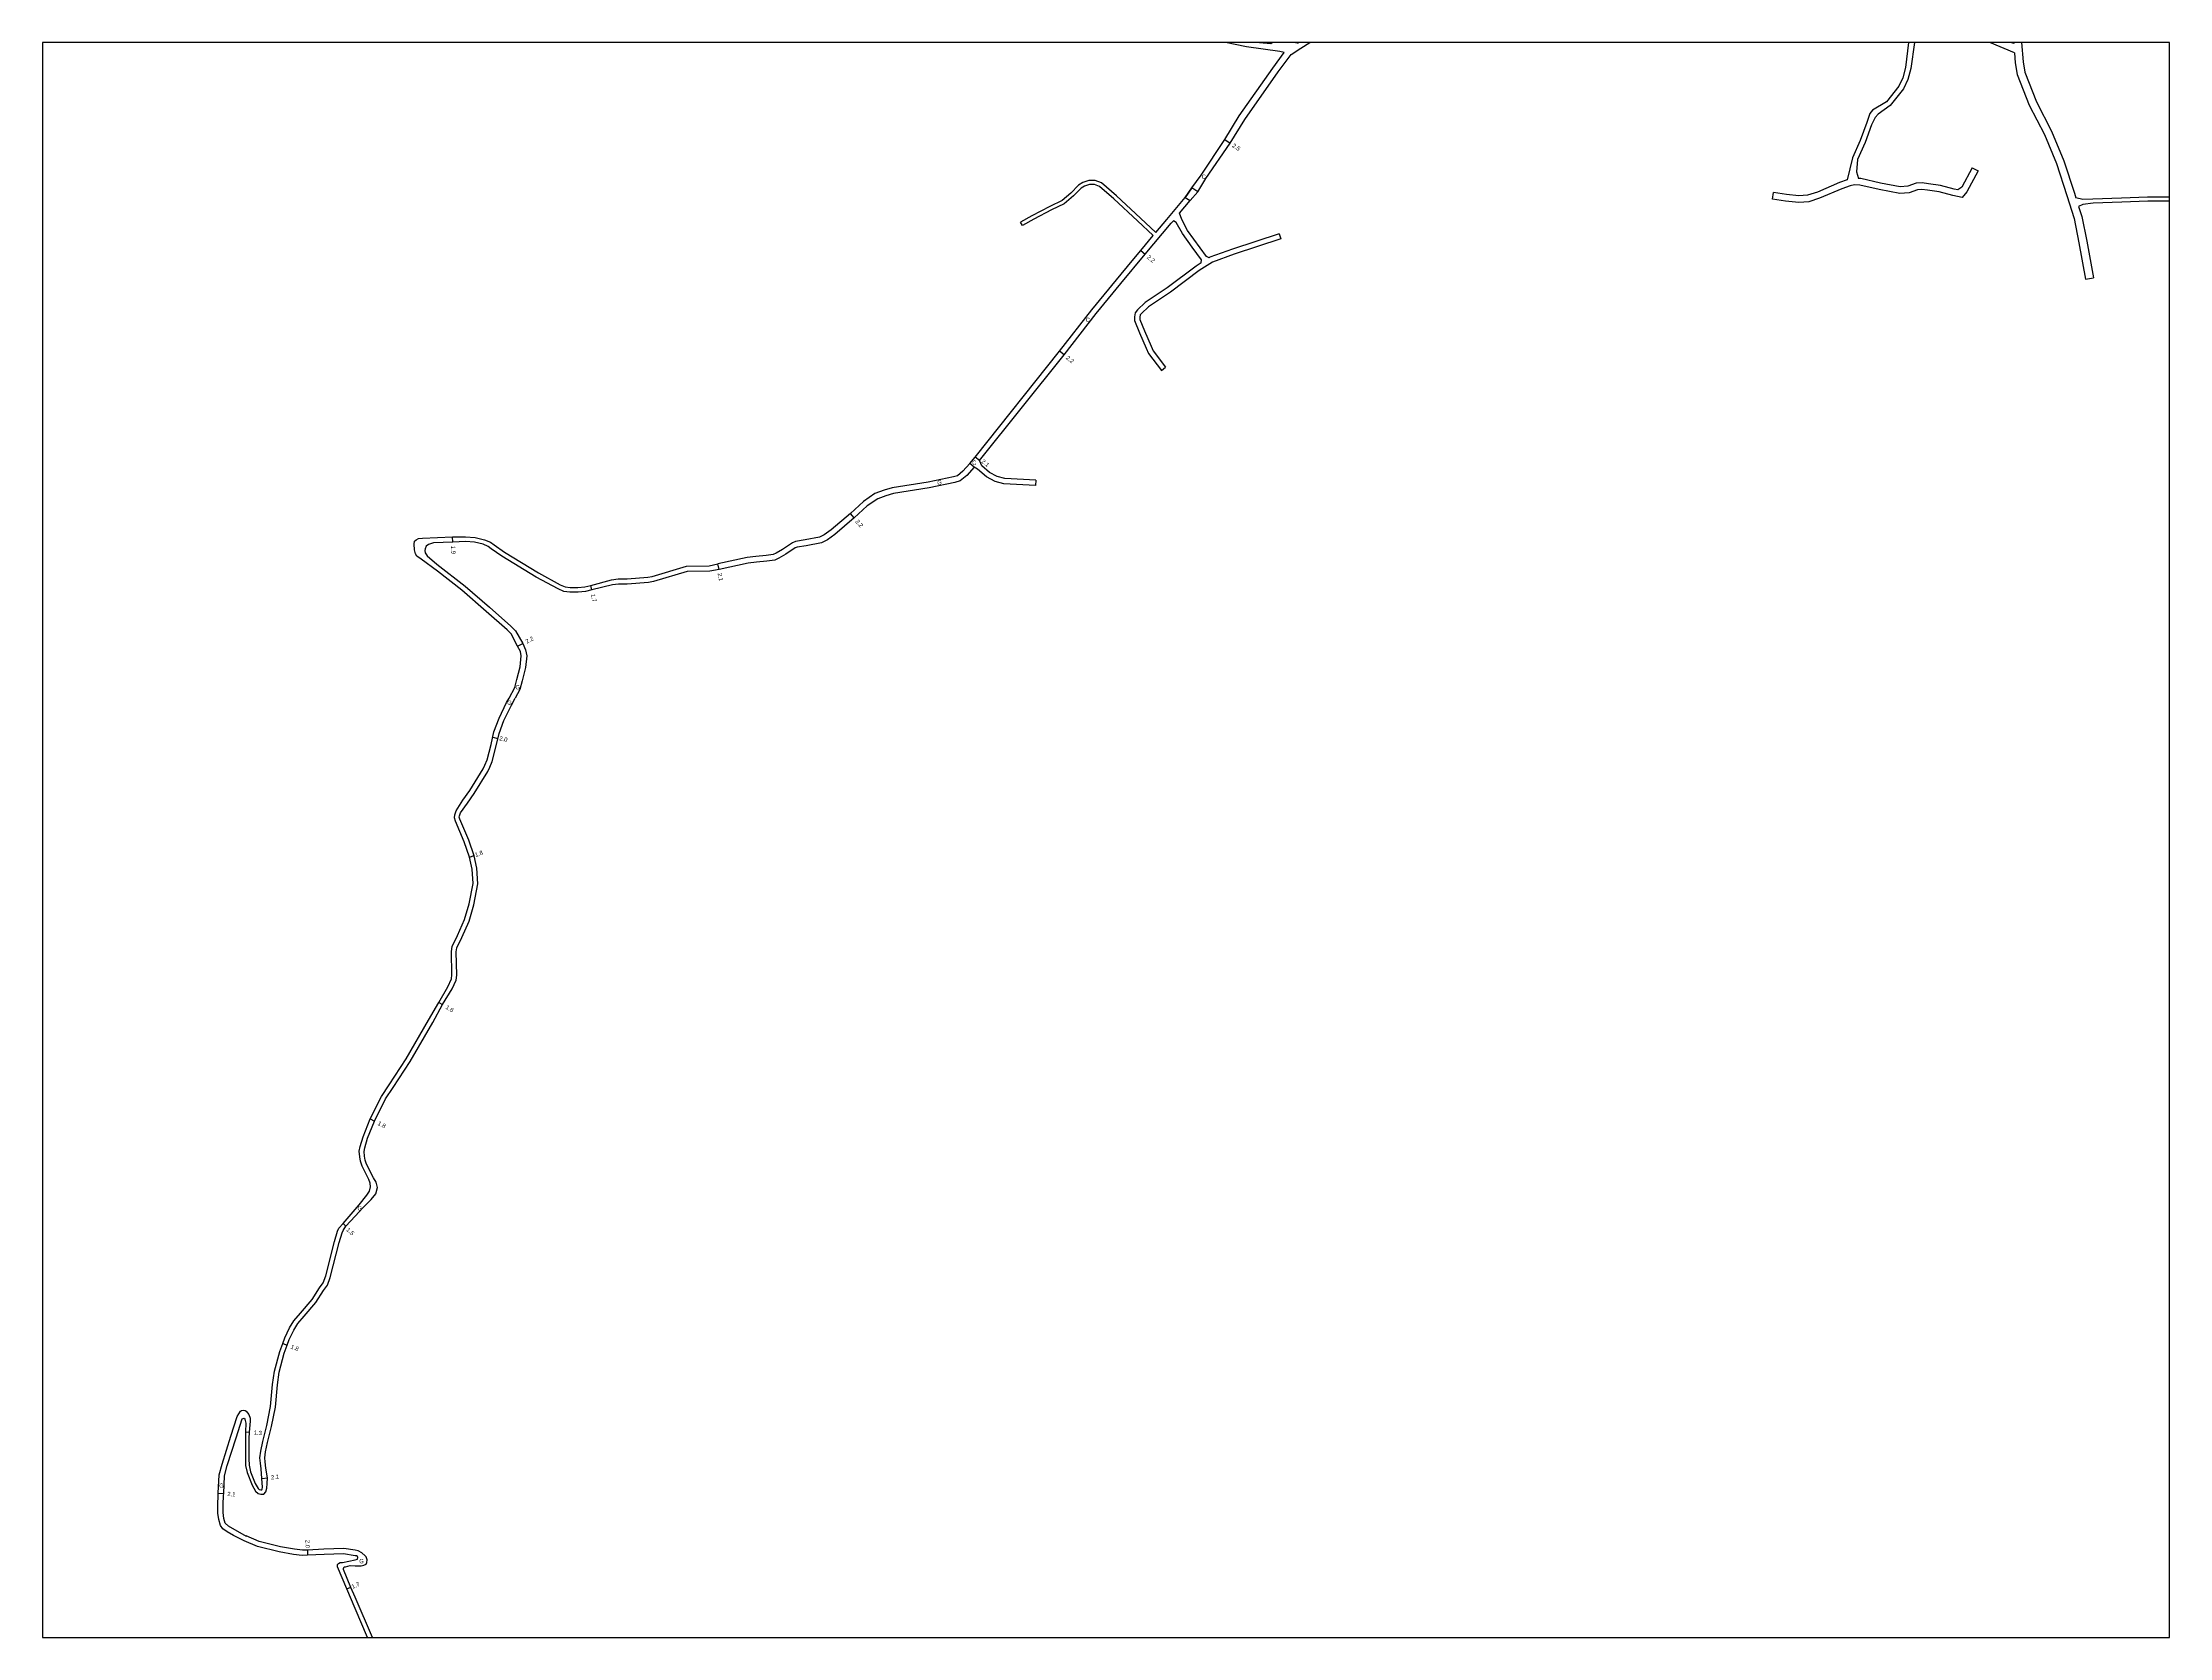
# Model space of a CAD drawing. Header units: metres. Extents: x -24000 to -20800, y -105000 to -102000.
# Drawn here: x -23200 to -22400, y -102600 to -102000 of the extents above; entities that cross this region are included whole.
import ezdxf

# ---------------------------------------------------------------- set-up
doc = ezdxf.new("R2010")
doc.units = ezdxf.units.M
doc.header["$LTSCALE"] = 2.5
for name, color, linetype in [('図郭', 7, 'Continuous'), ('幅員', 7, 'Continuous'), ('舗装', 7, 'Continuous'), ('道路', 7, 'Continuous')]:
    doc.layers.add(name, color=color, linetype=linetype)
doc.styles.get("Standard").update_dxf_attribs({"font": ''})
doc.styles.get('Standard').set_extended_font_data('@MS PGothic')

msp = doc.modelspace()

# ---------------------------------------------------------------- linework, layer by layer
at = {"layer": '図郭'}
msp.add_lwpolyline([(-23200, -102600), (-22400, -102600), (-22400, -102000), (-23200, -102000)], close=True, dxfattribs=at)
at = {"layer": '幅員'}
for points in [[(-22755.33, -102036.5), (-22753.24, -102037.87)], [(-22786.92, -102078.2), (-22785.23, -102079.6)], [(-22815.77, -102117.45), (-22817.5, -102116.09)], [(-22847.61, -102157.29), (-22849.26, -102155.99)], [(-22894.68, -102178.81), (-22896.13, -102177.16)], [(-23045.64, -102187.9), (-23045.75, -102186)], [(-22945.56, -102198.23), (-22945.96, -102196.17)], [(-22993.39, -102205.93), (-22993.79, -102204.28)], [(-23021.31, -102227.11), (-23019.37, -102226.08)], [(-23030.68, -102261.36), (-23028.73, -102261.79)], [(-23039.4, -102306.41), (-23037.7, -102305.82)], [(-23050.96, -102361.11), (-23049.57, -102361.9)], [(-23076.72, -102404.94), (-23075.1, -102405.73)], [(-23085.87, -102445.31), (-23086.98, -102444.31)], [(-23109.66, -102489.37), (-23107.97, -102489.99)], [(-23123.6, -102522.66), (-23122.31, -102522.76)], [(-23117.52, -102540.23), (-23115.44, -102539.97)], [(-23133.93, -102545.76), (-23131.84, -102545.89)], [(-23100.32, -102567.1), (-23100.28, -102569.09)], [(-23085.59, -102581.75), (-23084.03, -102581.09)]]:
    msp.add_lwpolyline(points, dxfattribs=at)
at = {"layer": '舗装'}
msp.add_lwpolyline([(-22849.57, -102159.79), (-22851.26, -102158.37)], dxfattribs=at)
at = {"layer": '道路'}
for points in [[(-22765.44, -102056.18), (-22762.46, -102051.18), (-22753.24, -102037.87), (-22747.78, -102028.99), (-22735.23, -102011.07), (-22730.39, -102004.54), (-22726.77, -102002.12), (-22723.34, -102000)], [(-22755.33, -102036.5), (-22749.88, -102027.62), (-22737.26, -102009.61), (-22732.95, -102003.79)], [(-22732.95, -102003.79), (-22734.58, -102003.32), (-22747.14, -102001.67), (-22754.99, -102000)], [(-22737.31, -102000), (-22737.94, -102000.51), (-22743.72, -102000)], [(-22727.92, -102000.24), (-22729.6, -102000)], [(-22727.92, -102000.24), (-22727.49, -102000)], [(-22498.19, -102000), (-22499.31, -102009.42), (-22500.29, -102013.22), (-22501.74, -102016.4), (-22506.4, -102022.27), (-22511.72, -102025.49), (-22512.67, -102026.64), (-22513.85, -102030.1), (-22516.35, -102036.88), (-22519.18, -102043.38), (-22521.26, -102051.7)], [(-22495.88, -102000), (-22497.34, -102009.79), (-22498.4, -102013.89), (-22500.02, -102017.45), (-22505.01, -102023.74), (-22509.54, -102026.92), (-22510.67, -102028.24), (-22512.02, -102030.9), (-22514.49, -102037.62), (-22517.28, -102044.02), (-22517.73, -102048.62), (-22517, -102051.16)], [(-22458.33, -102003.91), (-22467.54, -102000.05), (-22467.7, -102000)], [(-22458.59, -102000.42), (-22459.63, -102000)], [(-22458.62, -102000), (-22458.59, -102000.42)], [(-22458.33, -102003.91), (-22458.06, -102007.62), (-22457.34, -102012.02), (-22452.74, -102023.54), (-22447.06, -102034.65), (-22442.53, -102045.51), (-22438.63, -102057.54), (-22435.88, -102066.22), (-22434.06, -102075.29), (-22431.58, -102089)], [(-22455.61, -102000), (-22455.07, -102007.27), (-22454.43, -102011.21), (-22450.01, -102022.3), (-22444.33, -102033.39), (-22439.72, -102044.47), (-22435.78, -102056.61), (-22435.21, -102058.4)], [(-22767.77, -102054.63), (-22764.24, -102049.89), (-22755.33, -102036.5)], [(-22474.15, -102047.11), (-22478.14, -102054.42), (-22479.57, -102055.36), (-22481, -102055.15), (-22486.14, -102053.75), (-22490.62, -102053.1), (-22492.99, -102052.81), (-22495.23, -102052.93), (-22498.43, -102054.06), (-22501.28, -102054.31), (-22508.74, -102052.9), (-22516.12, -102051.21), (-22517, -102051.16)], [(-22474.15, -102047.11), (-22471.96, -102048.31)], [(-22781.25, -102071.44), (-22787.05, -102066.06), (-22796.05, -102057.68), (-22801.64, -102052.81), (-22804.02, -102051.96), (-22806.41, -102051.94), (-22808.74, -102052.64), (-22810.3, -102053.67), (-22813.28, -102056.63), (-22816.52, -102059.45), (-22821.12, -102061.63), (-22827.92, -102065.15), (-22832.19, -102067.58)], [(-22782.22, -102072.59), (-22788.14, -102067.1), (-22797.06, -102058.79), (-22802.41, -102054.13), (-22804.29, -102053.45), (-22806.2, -102053.45), (-22808.1, -102054.02), (-22809.35, -102054.84), (-22812.26, -102057.73), (-22815.69, -102060.72), (-22820.46, -102062.97), (-22827.2, -102066.47), (-22831.45, -102068.89)], [(-22770.21, -102058.29), (-22767.77, -102054.63)], [(-22770.21, -102058.29), (-22767.77, -102054.63)], [(-22767.77, -102054.63), (-22770.21, -102058.29), (-22768.35, -102059.47), (-22765.44, -102056.18), (-22767.77, -102054.63)], [(-22471.96, -102048.31), (-22476.25, -102056.17), (-22477.97, -102058.36), (-22481.51, -102057.6), (-22486.65, -102056.2), (-22490.96, -102055.58), (-22493.08, -102055.32), (-22494.74, -102055.41), (-22497.9, -102056.53), (-22501.41, -102056.84), (-22509.25, -102055.35), (-22516.48, -102053.7), (-22518.44, -102053.57), (-22520.05, -102053.93), (-22523.24, -102055.05), (-22531.58, -102058.6), (-22535.7, -102059.92), (-22539.42, -102060.21), (-22544.37, -102059.66), (-22549.3, -102058.94)], [(-22521.26, -102051.7), (-22524.14, -102052.71), (-22532.44, -102056.25), (-22536.19, -102057.45), (-22539.38, -102057.7), (-22544.06, -102057.18), (-22548.94, -102056.47)], [(-22781.25, -102071.44), (-22777.14, -102066.55), (-22770.21, -102058.29)], [(-22772.34, -102064.24), (-22768.35, -102059.47)], [(-22768.35, -102059.47), (-22765.44, -102056.18)], [(-22768.35, -102059.47), (-22765.44, -102056.18)], [(-22549.3, -102058.94), (-22548.94, -102056.47)], [(-22400, -102058.17), (-22401.01, -102058.13), (-22408.21, -102058.21), (-22417.98, -102058.61), (-22428.84, -102058.94), (-22432.57, -102059.05), (-22435.21, -102058.4)], [(-22400, -102059.68), (-22401.03, -102059.63), (-22408.17, -102059.71), (-22417.94, -102060.11), (-22428.64, -102060.43), (-22432.59, -102060.88), (-22434.17, -102061.69)], [(-22434.17, -102061.69), (-22432.97, -102065.47), (-22431.12, -102074.71), (-22428.63, -102088.47)], [(-22847.61, -102157.29), (-22815.77, -102117.45), (-22803.66, -102101.88), (-22794.36, -102090.62), (-22785.23, -102079.6), (-22775.47, -102067.99), (-22774.67, -102067.02)], [(-22831.45, -102068.89), (-22832.19, -102067.58)], [(-22764.2, -102082.87), (-22764.08, -102081.75), (-22767.56, -102076.95), (-22771.26, -102071.9), (-22773.63, -102067.75), (-22774.67, -102067.02)], [(-22761.17, -102080.95), (-22762.26, -102080.47), (-22767.01, -102073.98), (-22769.38, -102070.74), (-22771.49, -102066.6), (-22772.34, -102064.24)], [(-22734.88, -102071.98), (-22752.48, -102077.71), (-22760.89, -102080.77), (-22761.17, -102080.95)], [(-22734.88, -102071.98), (-22734.26, -102073.88)], [(-22849.26, -102155.99), (-22817.5, -102116.09), (-22805.38, -102100.51), (-22796.1, -102089.27), (-22790.22, -102082.18), (-22786.92, -102078.2)], [(-22734.26, -102073.88), (-22751.83, -102079.6), (-22760, -102082.57), (-22764.99, -102085.75), (-22775.8, -102093.89), (-22784.01, -102099.41), (-22786.69, -102101.89), (-22787.1, -102102.42), (-22787.22, -102103.37), (-22787.22, -102104.16), (-22785.52, -102108.51), (-22783.03, -102114.27), (-22782.31, -102115.96), (-22777.59, -102122.18)], [(-22786.92, -102078.2), (-22782.22, -102072.59)], [(-22764.2, -102082.87), (-22766.13, -102084.1), (-22776.96, -102092.26), (-22785.25, -102097.84), (-22788.17, -102100.54), (-22789.01, -102101.63), (-22789.22, -102103.24), (-22789.22, -102104.54), (-22787.37, -102109.26), (-22784.88, -102115.03), (-22784.06, -102116.97), (-22779.18, -102123.39)], [(-22431.58, -102089), (-22428.63, -102088.47)], [(-22779.18, -102123.39), (-22777.59, -102122.18)], [(-22849.57, -102159.79), (-22852.3, -102162.87), (-22854.83, -102164.92), (-22856.8, -102165.56), (-22866.53, -102167.51), (-22879.91, -102169.64), (-22882.75, -102170.49), (-22885.88, -102171.63), (-22889.78, -102174.35), (-22894.68, -102178.81), (-22902, -102185.06), (-22904.81, -102187.02), (-22907.05, -102188.2), (-22912.79, -102189.3), (-22916.17, -102189.83), (-22916.92, -102190.12), (-22920.48, -102192.53), (-22923.06, -102194), (-22924.62, -102194.73), (-22927.6, -102195.13), (-22931.42, -102195.49), (-22934.53, -102195.91), (-22945.56, -102198.23), (-22949.04, -102198.84), (-22957.48, -102198.94), (-22970.25, -102202.79), (-22972.12, -102203.16), (-22980.06, -102203.71), (-22983.38, -102203.74), (-22985.58, -102204.05), (-22993.39, -102205.93), (-22995.77, -102206.5), (-22998.5, -102206.8), (-23001.62, -102206.78), (-23003.89, -102206.49), (-23006.04, -102205.57), (-23014.38, -102201.12), (-23027.24, -102193.22), (-23031.23, -102190.46), (-23032.44, -102189.55), (-23034.3, -102188.77), (-23037.58, -102187.97), (-23040.88, -102187.76), (-23045.64, -102187.9), (-23052.91, -102188.22), (-23054.87, -102188.81), (-23055.72, -102189.43), (-23056.13, -102190.47), (-23056.2, -102191.13), (-23056.02, -102192.02), (-23055.32, -102193.13), (-23051.69, -102196.26), (-23040.99, -102204.53), (-23031.94, -102212.41), (-23023.8, -102219.51), (-23022.14, -102221.34), (-23019.37, -102226.08), (-23018.3, -102228.48), (-23017.9, -102230.69), (-23018.4, -102235.16), (-23019.65, -102240.08), (-23020.44, -102243.39), (-23022.21, -102246.61)], [(-22851.26, -102158.37), (-22853.83, -102161.27), (-22855.9, -102162.95), (-22857.36, -102163.43), (-22866.92, -102165.35), (-22880.39, -102167.49), (-22883.44, -102168.4), (-22886.9, -102169.66), (-22891.15, -102172.63), (-22896.13, -102177.16), (-22903.35, -102183.31), (-22905.96, -102185.14), (-22907.78, -102186.1), (-22913.17, -102187.13), (-22916.76, -102187.69), (-22917.95, -102188.17), (-22921.64, -102190.66), (-22924.07, -102192.05), (-22925.24, -102192.59), (-22927.85, -102192.95), (-22931.67, -102193.3), (-22934.91, -102193.74), (-22945.96, -102196.17)], [(-22851.26, -102158.37), (-22849.26, -102155.99)], [(-22826.46, -102166.67), (-22838.4, -102166.02), (-22841.67, -102165.19), (-22844.98, -102163.4), (-22848.29, -102160.51), (-22849.57, -102159.79)], [(-22826.35, -102164.68), (-22838.1, -102164.03), (-22840.94, -102163.31), (-22843.84, -102161.74), (-22846.67, -102159.27), (-22847.61, -102157.29)], [(-22826.35, -102164.68), (-22826.46, -102166.67)], [(-23024.49, -102246.61), (-23022.32, -102242.64), (-23021.59, -102239.6), (-23020.37, -102234.8), (-23019.92, -102230.76), (-23020.21, -102229.15), (-23021.31, -102227.11), (-23023.79, -102222.5), (-23025.2, -102220.94), (-23033.18, -102213.99), (-23042.26, -102206.07), (-23051.44, -102198.93), (-23057.58, -102194.34), (-23059.21, -102193.2), (-23059.73, -102192.38), (-23060.07, -102190.9), (-23060.22, -102188.7), (-23060.07, -102187.64), (-23059.52, -102187.09), (-23058.62, -102186.63), (-23057.04, -102186.42), (-23045.75, -102186), (-23040.85, -102185.96), (-23037.31, -102186.18), (-23033.74, -102187.06), (-23031.54, -102187.98), (-23030.18, -102188.99), (-23026.25, -102191.71), (-23013.49, -102199.55), (-23005.26, -102203.95), (-23003.41, -102204.74), (-23001.5, -102204.98), (-22998.6, -102205), (-22996.08, -102204.72), (-22993.79, -102204.28)], [(-22993.79, -102204.28), (-22985.95, -102202.08), (-22983.53, -102201.75), (-22980.15, -102201.71), (-22972.38, -102201.17), (-22970.73, -102200.85), (-22957.79, -102196.94), (-22949.22, -102196.84), (-22945.96, -102196.17)], [(-23082.43, -102438.96), (-23080.96, -102437.23), (-23077.99, -102433.61), (-23077.05, -102432.09), (-23076.59, -102430.43), (-23076.82, -102429.04), (-23077.21, -102427.74), (-23079.79, -102422.68), (-23080.36, -102420.83), (-23080.69, -102419.14), (-23080.85, -102417.03), (-23080.49, -102415.31), (-23079.43, -102411.66), (-23076.72, -102404.94), (-23072.56, -102396.45), (-23069.67, -102392.11), (-23063.25, -102382.38), (-23054.79, -102367.77), (-23050.96, -102361.11), (-23047.56, -102355.19), (-23046.2, -102352.23), (-23045.99, -102350.7), (-23046.2, -102341.93), (-23045.87, -102340.06), (-23043.97, -102335.94), (-23041.28, -102329.93), (-23039.57, -102323.99), (-23038.07, -102316.37), (-23038.39, -102310.99), (-23039.4, -102306.41), (-23041.36, -102300.71), (-23044.68, -102292.86), (-23045.1, -102291.65), (-23044.97, -102290.47), (-23044.43, -102289), (-23041.91, -102285.06), (-23039.25, -102281.43), (-23034.24, -102273.27), (-23033.67, -102271.89), (-23032.81, -102269.79), (-23031.29, -102264.12), (-23030.23, -102259.37), (-23028.29, -102254.21), (-23025.43, -102248.32), (-23024.49, -102246.61)], [(-23082.43, -102441.53), (-23079.59, -102438.41), (-23076.39, -102435.23), (-23074.6, -102433.06), (-23073.95, -102430.67), (-23074.52, -102428.75), (-23075.53, -102427.06), (-23078.12, -102422), (-23078.61, -102420.39), (-23078.9, -102418.9), (-23079.04, -102417.15), (-23078.74, -102415.75), (-23077.72, -102412.23), (-23075.1, -102405.73), (-23071, -102397.35), (-23068.17, -102393.11), (-23061.72, -102383.33), (-23053.23, -102368.67), (-23049.57, -102361.9), (-23045.96, -102356.02), (-23044.45, -102352.73), (-23044.19, -102350.8), (-23044.39, -102342.06), (-23044.14, -102340.6), (-23042.34, -102336.69), (-23039.59, -102330.55), (-23037.82, -102324.41), (-23036.26, -102316.49), (-23036.63, -102310.6), (-23037.66, -102305.92), (-23039.68, -102300.06), (-23043, -102292.22), (-23043.27, -102291.44), (-23043.21, -102290.89), (-23042.81, -102289.81), (-23040.15, -102286.18), (-23037.59, -102282.55), (-23032.46, -102274.18), (-23031.82, -102272.64), (-23030.91, -102270.43), (-23029.35, -102264.6), (-23028.31, -102259.94), (-23026.45, -102255), (-23023.66, -102249.26), (-23022.21, -102246.61)], [(-23133.96, -102546.59), (-23133.93, -102545.76), (-23133.51, -102538.86), (-23132.42, -102534.79), (-23129.14, -102524.26), (-23126.74, -102516.89), (-23125.56, -102514.89), (-23125.18, -102514.57), (-23124.37, -102514.54), (-23123.8, -102514.64), (-23123.35, -102514.84), (-23122.38, -102516.12), (-23121.86, -102517.48), (-23121.86, -102518.6), (-23122.31, -102522.76), (-23122.39, -102525.18), (-23122.41, -102532.83), (-23122.3, -102535.19), (-23121.8, -102537.63), (-23120.03, -102542.12), (-23118.94, -102544.02), (-23118.49, -102544.35), (-23117.92, -102544.44), (-23117.56, -102544.41), (-23117.4, -102544.21), (-23117.28, -102543.5), (-23117.52, -102540.23), (-23117.8, -102536.5), (-23118.04, -102534.42), (-23118.26, -102532.44), (-23117.9, -102529.9), (-23117.11, -102526.31), (-23115.62, -102520.22), (-23114.21, -102513.09), (-23113.47, -102504.78), (-23112.7, -102499.82), (-23110.79, -102492.46), (-23109.66, -102489.37), (-23108.88, -102487.26), (-23107.12, -102483.55), (-23105.43, -102480.87), (-23102.93, -102477.99), (-23098.64, -102472.87), (-23095.82, -102468.5), (-23094.47, -102466.62), (-23093.49, -102464.01), (-23090.2, -102450.99), (-23089.05, -102447.17), (-23088.56, -102446.04), (-23086.98, -102444.31), (-23082.43, -102438.96)], [(-23131.88, -102546.59), (-23131.84, -102545.89), (-23131.53, -102539.18), (-23130.5, -102535.35), (-23127.23, -102524.87), (-23124.91, -102517.72), (-23124.52, -102517.61), (-23124.14, -102517.55), (-23123.86, -102517.85), (-23123.48, -102519.33), (-23123.6, -102522.66), (-23123.69, -102525.13), (-23123.71, -102532.86), (-23123.6, -102535.35), (-23123.05, -102538), (-23121.21, -102542.68), (-23119.93, -102544.91), (-23118.95, -102545.86), (-23117.9, -102546.09), (-23116.75, -102546.03), (-23115.99, -102545.16), (-23115.66, -102543.88), (-23115.53, -102542.04), (-23115.44, -102539.97), (-23116.03, -102536.26), (-23116.24, -102533.9), (-23116.45, -102532.46), (-23116.13, -102530.22), (-23115.35, -102526.71), (-23113.87, -102520.61), (-23112.42, -102513.35), (-23111.68, -102505), (-23110.94, -102500.19), (-23109.07, -102492.99), (-23107.97, -102489.99), (-23107.22, -102487.96), (-23105.54, -102484.42), (-23103.98, -102481.94), (-23101.56, -102479.16), (-23097.19, -102473.94), (-23094.33, -102469.51), (-23092.87, -102467.48), (-23091.77, -102464.55), (-23088.47, -102451.47), (-23087.36, -102447.78), (-23086.98, -102446.92), (-23085.87, -102445.31), (-23082.43, -102441.53)], [(-23082.42, -102569.24), (-23086.79, -102568.58), (-23094.11, -102568.84), (-23100.28, -102569.09), (-23102.32, -102569.18), (-23105.57, -102568.8), (-23110.94, -102567.83), (-23119.15, -102565.79), (-23124.2, -102563.63), (-23125.7, -102562.88), (-23128.15, -102561.66), (-23130.51, -102560.3), (-23132.21, -102559.1), (-23133.1, -102557.87), (-23133.72, -102555.62), (-23134.08, -102553.2), (-23134.08, -102550.01), (-23133.96, -102546.59)], [(-23082.42, -102567.21), (-23086.68, -102566.58), (-23094.19, -102566.84), (-23100.32, -102567.1), (-23102.24, -102567.18), (-23105.27, -102566.82), (-23110.52, -102565.87), (-23118.51, -102563.89), (-23123.36, -102561.81), (-23123.25, -102561.98), (-23130.08, -102558.13), (-23131.26, -102556.99), (-23131.76, -102555.2), (-23132.08, -102553.05), (-23132.08, -102550.04), (-23131.88, -102546.59)], [(-23082.42, -102572.99), (-23080.12, -102573.01), (-23079.13, -102572.86), (-23078.33, -102572.45), (-23077.99, -102571.74), (-23077.94, -102570.76), (-23078.3, -102569.72), (-23078.6, -102569.3), (-23079.9, -102568.1), (-23081.28, -102567.38), (-23082.42, -102567.21)], [(-23077.71, -102600), (-23082.42, -102589.1), (-23085.59, -102581.75), (-23089.1, -102573.42), (-23089.05, -102572.56), (-23088.69, -102572.12), (-23088.08, -102571.85), (-23087.12, -102571.86), (-23082.42, -102570.8)], [(-23075.86, -102600), (-23082.42, -102584.82), (-23083.99, -102581.17), (-23086.81, -102574.49), (-23086.83, -102574.05), (-23086.57, -102573.4), (-23086.08, -102573.37), (-23084.29, -102572.97), (-23082.42, -102572.99)], [(-23082.42, -102570.8), (-23081.53, -102570.6), (-23081.35, -102569.9), (-23081.49, -102569.53), (-23081.91, -102569.31), (-23082.42, -102569.24)]]:
    msp.add_lwpolyline(points, dxfattribs=at)

# ---------------------------------------------------------------- texts
at = {"layer": '幅員'}
for s, rotation, p in [('2.5', 326.76161, (-22752.72, -102039.17)), ('2.2', 320.3349, (-22784.74, -102081.05)), ('2.2', 321.84849, (-22815.25, -102118.88)), ('2.1', 321.69414, (-22847.04, -102157.89)), ('2.2', 311.37173, (-22894.42, -102180.32)), ('1.9', 273.37386, (-23046.35, -102189.39)), ('2.1', 280.92219, (-22946.09, -102199.71)), ('1.7', 283.51885, (-22993.81, -102207.62)), ('2.2', 28.14779, (-23017.84, -102226.17)), ('2.0', 347.45948, (-23028.32, -102262.47)), ('1.8', 19.00511, (-23037.07, -102306.4)), ('1.6', 330.29575, (-23048.58, -102363.39)), ('1.8', 333.88865, (-23074.11, -102407.11)), ('1.5', 317.99241, (-23085.91, -102446.85)), ('1.8', 339.97591, (-23106.83, -102491.26)), ('1.3', 355.68791, (-23120.62, -102523.69)), ('2.1', 7.05749, (-23114, -102540.6)), ('2.1', 356.51891, (-23130.54, -102546.77)), ('2.0', 271.25449, (-23101.11, -102563.29)), ('1.7', 22.83715, (-23083.37, -102581.7))]:
    msp.add_text(s, height=1.6, rotation=rotation, dxfattribs=at).set_placement(p)
at = {"layer": '舗装'}
for s, p in [('C', (-22764.03, -102051.29)), ('C', (-22807.65, -102105.13)), ('C', (-22850.32, -102158.83)), ('G', (-22863.48, -102166.31)), ('G', (-23025.21, -102249.15)), ('G', (-23022.12, -102243.32)), ('G', (-23081.53, -102439.38)), ('G', (-23133.57, -102543.68)), ('G', (-23080.88, -102572.09))]:
    msp.add_text(s, height=1.6, dxfattribs=at).set_placement(p)

doc.saveas('drawing.dxf')
